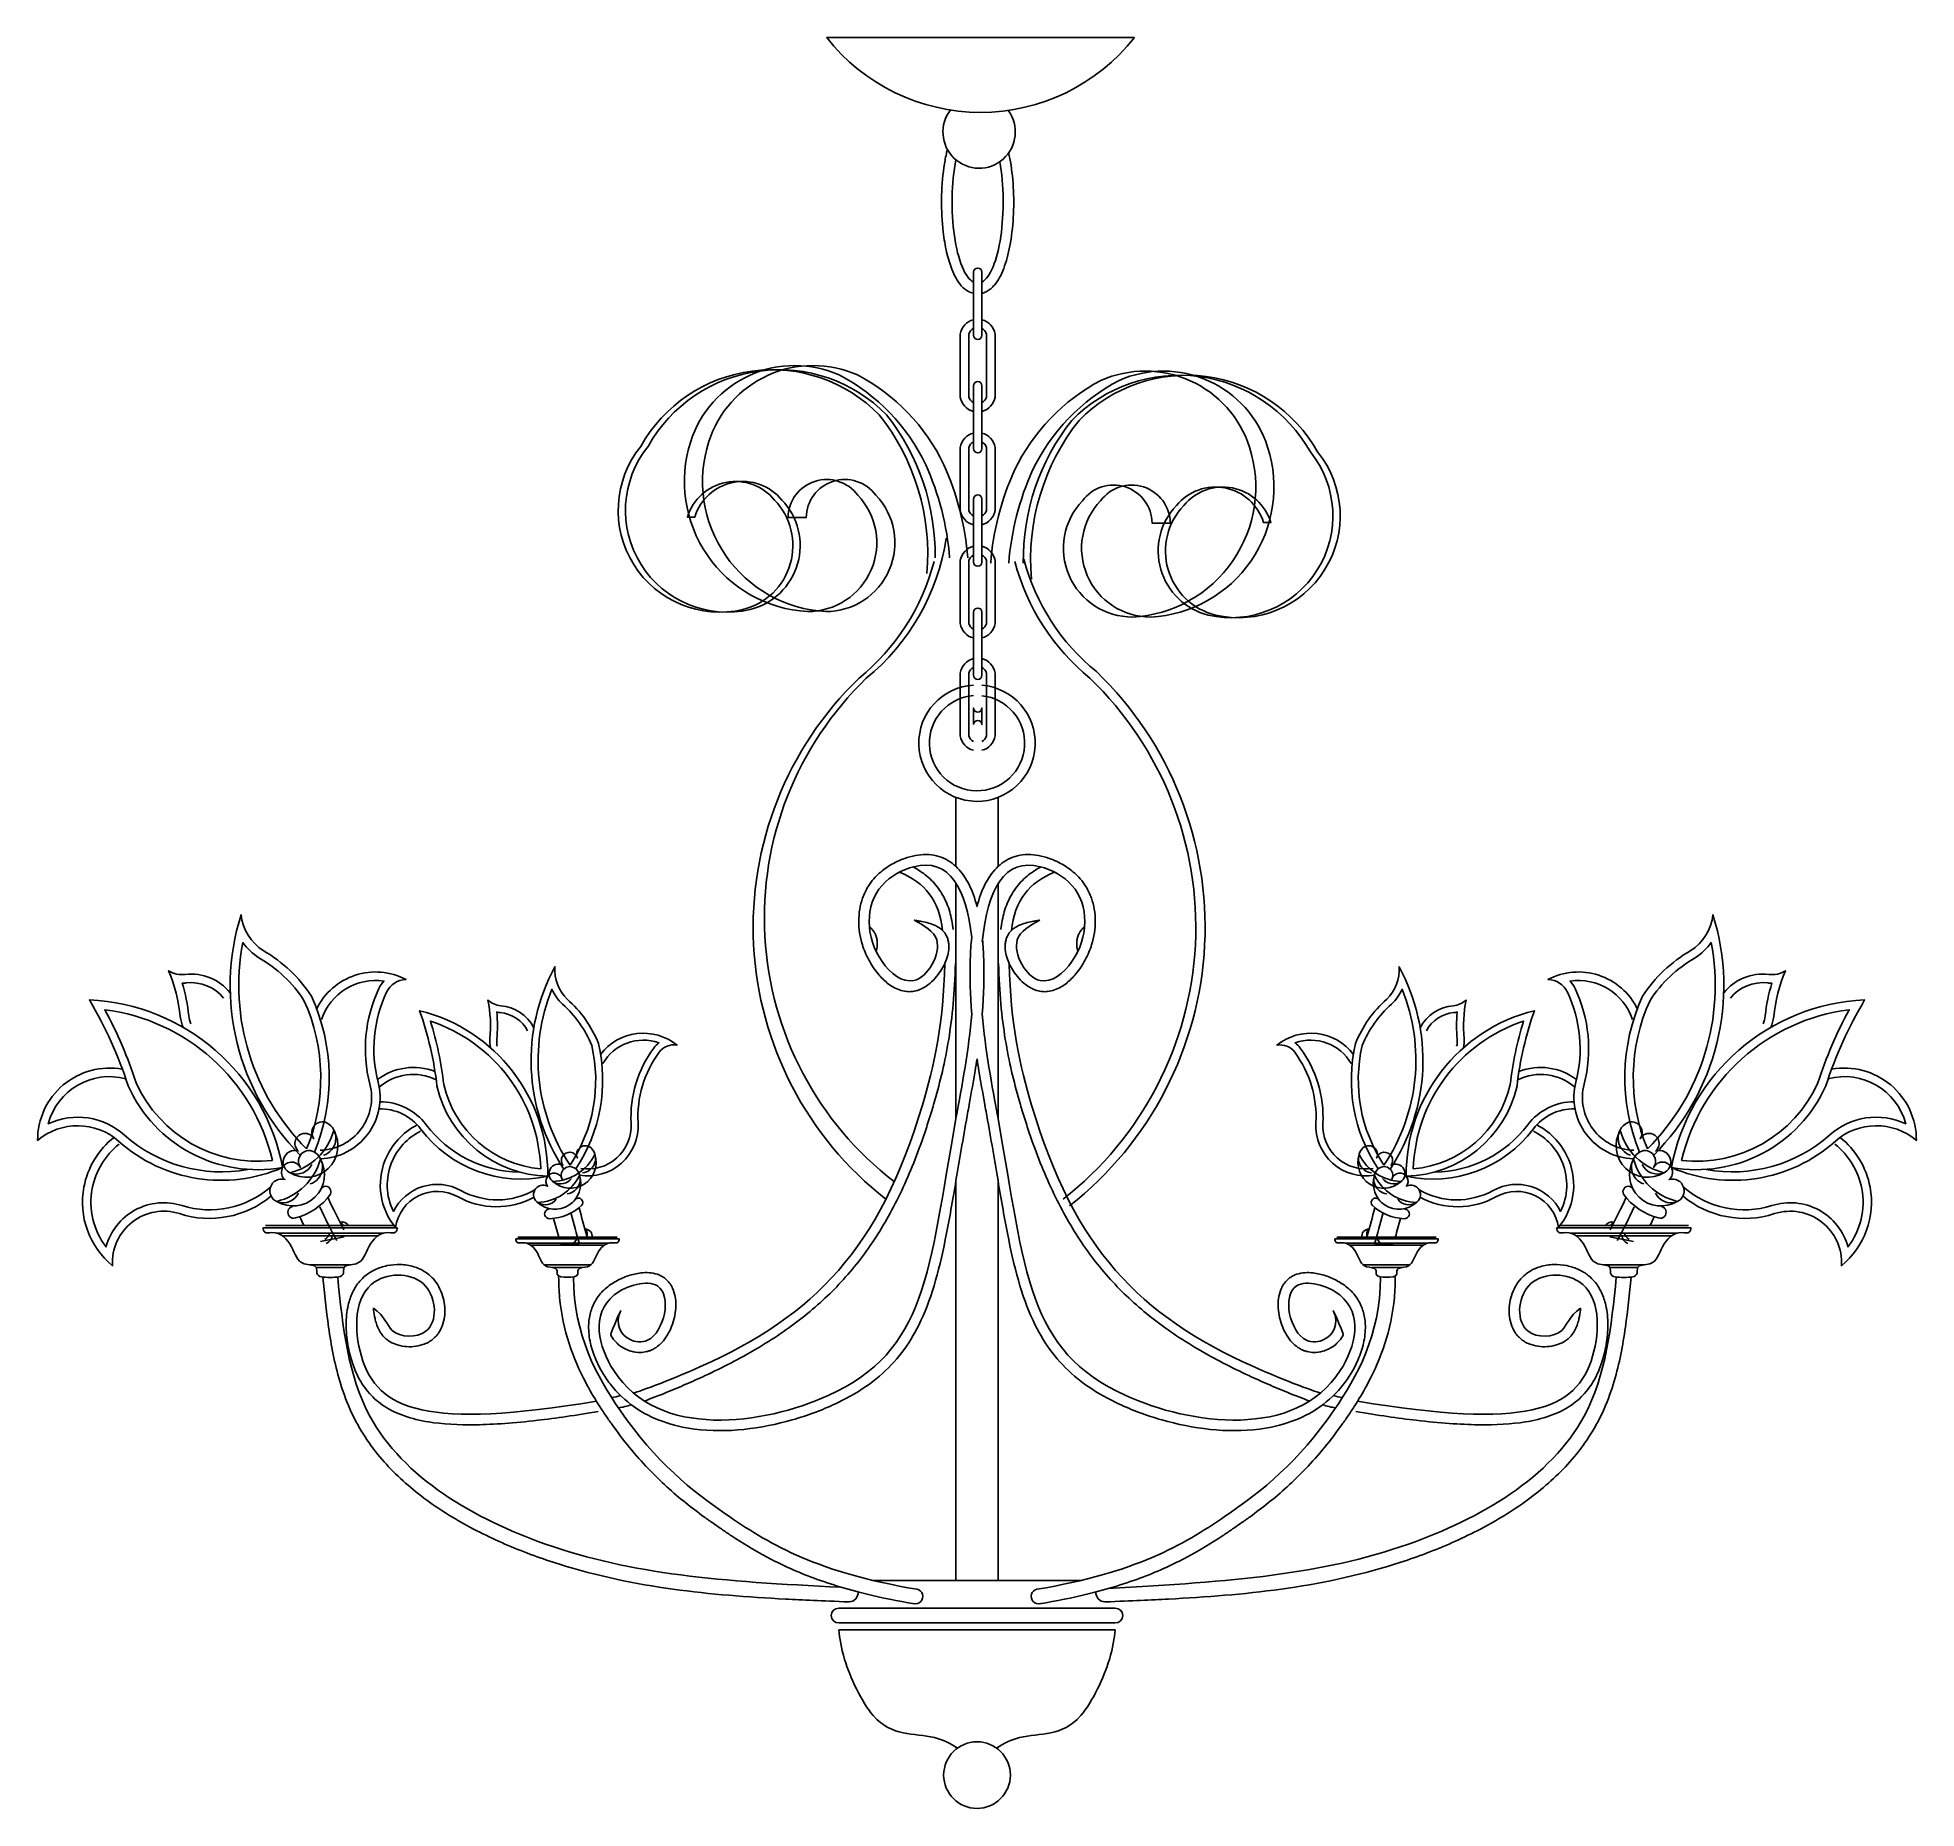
# Model space of a CAD drawing. Extents: x -59671 to -58757, y -37095 to -36234.
import ezdxf

# ---------------------------------------------------------------- set-up
doc = ezdxf.new("R2010")
doc.units = 0
doc.header["$MEASUREMENT"] = 0
for name, color, linetype in [('3', 3, 'CONTINUOUS'), ('4', 4, 'CONTINUOUS'), ('7', 7, 'CONTINUOUS')]:
    doc.layers.add(name, color=color, linetype=linetype)

msp = doc.modelspace()

# ---------------------------------------------------------------- linework, layer by layer
at = {"layer": '3'}
for p, q in [((-59554.92, -36814.99), (-59502.58, -36814.99)), ((-59533.51, -36819.11), (-59521.95, -36816.79)), ((-59437.49, -36817.07), (-59389.1, -36817.07)), ((-59433.44, -36819.85), (-59393.15, -36819.85)), ((-59416.67, -36820.46), (-59407.59, -36820.46)), ((-58990.74, -36817.07), (-59039.12, -36817.07)), ((-58994.78, -36819.85), (-59035.08, -36819.85)), ((-59011.56, -36820.46), (-59020.64, -36820.46)), ((-58873.31, -36814.99), (-58925.64, -36814.99)), ((-58894.71, -36819.11), (-58906.27, -36816.79)), ((-59535.57, -36831.71), (-59521.92, -36831.71)), ((-59420.91, -36831.81), (-59406.23, -36831.81)), ((-59007.32, -36831.81), (-59021.99, -36831.81)), ((-58892.65, -36831.71), (-58906.3, -36831.71))]:
    msp.add_line(p, q, dxfattribs=at)
for points in [[(-59211.72, -36378.3), (-59211.72, -36347.69, 1), (-59215.83, -36347.69), (-59215.83, -36378.3, 1)], [(-59215.83, -36433.47, 1), (-59211.72, -36433.47), (-59211.72, -36402.85, 1), (-59215.83, -36402.85)], [(-59215.83, -36458.01), (-59215.83, -36488.63, 1), (-59211.72, -36488.63), (-59211.72, -36458.01, 1)], [(-59211.72, -36543.68), (-59211.72, -36513.06, 1), (-59215.83, -36513.06), (-59215.83, -36543.68, 1)], [(-59215.83, -36567.71), (-59215.83, -36559.57, 1), (-59211.72, -36559.57), (-59211.72, -36567.71, 1)], [(-59540.2, -36774.02, 0.20718), (-59541.47, -36701.84, 0.118509), (-59563.41, -36681.13, -0.096474), (-59571.22, -36673.67, 0.248779)], [(-58888.03, -36774.02, -0.20718), (-58886.75, -36701.84, -0.118509), (-58864.81, -36681.13, 0.096474), (-58857.01, -36673.67, -0.248779)], [(-59412.07, -36781.9, 0.20718), (-59401.51, -36723.79, 0.118509), (-59415.78, -36703.66, -0.096474), (-59420.85, -36696.41, 0.248779)], [(-59016.15, -36781.9, -0.20718), (-59026.72, -36723.79, -0.118509), (-59012.44, -36703.66, 0.096474), (-59007.38, -36696.41, -0.248779)], [(-59556.84, -36779.66, 0.313571), (-59638.38, -36706.4, -0.04771), (-59623.16, -36741.88, 0.324693)], [(-58871.39, -36779.66, -0.313571), (-58789.85, -36706.4, 0.04771), (-58805.06, -36741.88, -0.324693)], [(-59426.33, -36783.76, 0.313571), (-59479.98, -36711.89, -0.04771), (-59473.47, -36742.8, 0.324693)], [(-59001.9, -36783.76, -0.313571), (-58948.24, -36711.89, 0.04771), (-58954.75, -36742.8, -0.324693)]]:
    msp.add_lwpolyline(points, format="xyb", close=True, dxfattribs=at)
for points in [[(-59215.83, -36370.74, 0.302545), (-59222.25, -36377.73), (-59222.25, -36408.34, 0.302545), (-59215.83, -36415.34)], [(-59211.72, -36370.75, -0.30144), (-59205.33, -36377.73), (-59205.33, -36408.34, -0.30144), (-59211.72, -36415.33)], [(-59215.83, -36375.07, 0.199814), (-59218.15, -36377.73), (-59218.15, -36408.34, 0.199814), (-59215.83, -36411.01)], [(-59211.72, -36410.99, 0.197687), (-59209.43, -36408.34), (-59209.43, -36377.73, 0.197687), (-59211.72, -36375.08)], [(-59215.83, -36425.9, 0.302545), (-59222.25, -36432.89), (-59222.25, -36463.51, 0.302545), (-59215.83, -36470.5)], [(-59211.72, -36470.49, 0.30144), (-59205.33, -36463.51), (-59205.33, -36432.89, 0.30144), (-59211.72, -36425.91)], [(-59215.83, -36430.23, 0.199814), (-59218.15, -36432.89), (-59218.15, -36463.51, 0.199814), (-59215.83, -36466.17)], [(-59211.72, -36466.15, 0.197687), (-59209.43, -36463.51), (-59209.43, -36432.89, 0.197687), (-59211.72, -36430.25)], [(-59215.83, -36480.95, 0.302545), (-59222.25, -36487.94), (-59222.25, -36518.55, 0.302545), (-59215.83, -36525.55)], [(-59211.72, -36525.54, 0.30144), (-59205.33, -36518.55), (-59205.33, -36487.94, 0.30144), (-59211.72, -36480.96)], [(-59215.83, -36485.28, 0.199814), (-59218.15, -36487.94), (-59218.15, -36518.55, 0.199814), (-59215.83, -36521.22)], [(-59211.72, -36521.2, 0.197687), (-59209.43, -36518.55), (-59209.43, -36487.94, 0.197687), (-59211.72, -36485.29)], [(-59215.83, -36535.61, 0.30144), (-59222.22, -36542.59), (-59222.22, -36573.21, 0.30144), (-59215.83, -36580.19)], [(-59211.72, -36535.61, -0.30144), (-59205.33, -36542.59), (-59205.33, -36573.21, -0.30144), (-59211.72, -36580.19)], [(-59215.83, -36575.85, -0.197687), (-59218.12, -36573.21), (-59218.12, -36542.59, -0.197687), (-59215.83, -36539.95)], [(-59211.72, -36575.85, 0.197687), (-59209.43, -36573.21), (-59209.43, -36542.59, 0.197687), (-59211.72, -36539.95)], [(-59533.54, -36774.74, 0.480881), (-59509.44, -36742.57, -0.175566), (-59505.04, -36696.08, -0.073542), (-59502.62, -36692.44, 0.362822), (-59532.93, -36711.06, 0.362822)], [(-58894.68, -36774.74, -0.480881), (-58918.79, -36742.57, 0.175566), (-58923.18, -36696.08, 0.073542), (-58925.61, -36692.44, -0.362822), (-58895.29, -36711.06, -0.362822)], [(-59580.55, -36700.77, 0.259904), (-59598.73, -36693.33, -0.030394), (-59600.73, -36693.45, -0.048929), (-59597.53, -36709.27, 0.085404), (-59596.44, -36713.18, 0.085404)], [(-58847.68, -36700.77, -0.259904), (-58829.5, -36693.33, 0.030394), (-58827.49, -36693.45, 0.048929), (-58830.7, -36709.27, -0.085404), (-58831.79, -36713.18, -0.085404)], [(-59432.68, -36716.66, 0.259904), (-59446.07, -36707.77, -0.030394), (-59447.7, -36707.55, -0.048929), (-59447.67, -36720.76, 0.085404), (-59447.43, -36724.07, 0.085404)], [(-58995.54, -36716.66, -0.259904), (-58982.15, -36707.77, 0.030394), (-58980.52, -36707.55, 0.048929), (-58980.55, -36720.76, -0.085404), (-58980.8, -36724.07, -0.085404)], [(-59406.85, -36783.56, 0.480881), (-59382.35, -36761.62, -0.175566), (-59371.36, -36725.02, -0.073542), (-59368.82, -36722.49, 0.362822), (-59396.14, -36732.56, 0.362822)], [(-59021.38, -36783.56, -0.480881), (-59045.88, -36761.62, 0.175566), (-59056.87, -36725.02, 0.073542), (-59059.4, -36722.49, -0.362822), (-59032.09, -36732.56, -0.362822)], [(-59477.17, -36740.42, 0.301853), (-59504.89, -36744.07, 0.301853)], [(-58951.05, -36740.42, -0.301853), (-58923.33, -36744.07, -0.301853)], [(-59628.17, -36739.92, 0.413209), (-59665.87, -36761.79, -0.298044), (-59628.76, -36767.32, 0.231712), (-59568.85, -36784.02, 0.292397)], [(-58800.06, -36739.92, -0.413209), (-58762.35, -36761.79, 0.298044), (-58799.46, -36767.32, -0.231712), (-58859.38, -36784.02, -0.292397)], [(-59504.55, -36751.15, -0.236469), (-59482.05, -36762.31, 0.231712), (-59436.66, -36785.33)], [(-58923.67, -36751.15, 0.236469), (-58946.17, -36762.31, -0.231712), (-58991.56, -36785.33)], [(-59531.96, -36777.15, 0.604086), (-59529.35, -36761.97, 0.865947), (-59536.69, -36769.13, 1.198421), (-59544.27, -36775.03, 0.974561), (-59547.81, -36785.81, 0.386618), (-59537.7, -36781.59, 1.376517)], [(-59526.99, -36765.03, -0.773306), (-59548.23, -36785.64, -2.564208)], [(-59526.99, -36765.03, -0.274313), (-59548.23, -36785.64, -2.564208)], [(-59484.83, -36765.43, 0.179475), (-59498.83, -36780.69, 0.213964), (-59498.01, -36804.5, -0.427106), (-59465.13, -36794.32, 0.259837), (-59429.19, -36794.03)], [(-58943.39, -36765.43, -0.179475), (-58929.39, -36780.69, -0.213964), (-58930.22, -36804.5, 0.427106), (-58963.1, -36794.32, -0.259837), (-58999.03, -36794.03)], [(-58901.24, -36765.03, 0.773306), (-58880, -36785.64, 2.564208)], [(-58896.27, -36777.15, -0.604086), (-58898.87, -36761.97, -0.865947), (-58891.54, -36769.13, -1.198421), (-58883.95, -36775.03, -0.974561), (-58880.41, -36785.81, -0.386618), (-58890.53, -36781.59, -1.376517)], [(-58901.24, -36765.03, 0.274313), (-58880, -36785.64, 2.564208)], [(-59631.35, -36771.72, 0.179475), (-59644.47, -36793.38, 0.213964), (-59637.77, -36821.7, -0.427106), (-59600.8, -36801.62, 0.259837), (-59557.81, -36792.66)], [(-59538.47, -36791.12, 0.604086), (-59535.87, -36775.93, 0.865947), (-59543.2, -36783.09, 1.198421), (-59550.78, -36788.99, 0.974561), (-59554.33, -36799.77, 0.386618), (-59544.21, -36795.56, 1.376517)], [(-59405.97, -36785.74, 0.604086), (-59401.44, -36773.98, 0.865947), (-59408.47, -36778.55, 1.198421), (-59415.5, -36782.06, 0.974561), (-59420.08, -36790.14, 0.386618), (-59411.28, -36788.38, 1.376517)], [(-59022.26, -36785.74, -0.604086), (-59026.79, -36773.98, -0.865947), (-59019.75, -36778.55, -1.198421), (-59012.72, -36782.06, -0.974561), (-59008.15, -36790.14, -0.386618), (-59016.94, -36788.38, -1.376517)], [(-58889.75, -36791.12, -0.604086), (-58892.36, -36775.93, -0.865947), (-58885.03, -36783.09, -1.198421), (-58877.44, -36788.99, -0.974561), (-58873.9, -36799.77, -0.386618), (-58884.01, -36795.56, -1.376517)], [(-58796.87, -36771.72, -0.179475), (-58783.76, -36793.38, -0.213964), (-58790.46, -36821.7, 0.427106), (-58827.42, -36801.62, -0.259837), (-58870.42, -36792.66)], [(-59533.5, -36779, -0.274313), (-59554.74, -36799.6, -2.564208)], [(-59413.43, -36795.9, 0.604086), (-59408.91, -36784.14, 0.865947), (-59415.94, -36788.7, 1.198421), (-59422.97, -36792.22, 0.974561), (-59427.54, -36800.3, 0.386618), (-59418.75, -36798.54, 1.376517)], [(-59400.03, -36776.82, -0.773306), (-59420.38, -36789.94, -2.564208)], [(-59400.03, -36776.82, -0.274313), (-59420.38, -36789.94, -2.564208)], [(-59028.19, -36776.82, 0.773306), (-59007.84, -36789.94, 2.564208)], [(-59028.19, -36776.82, 0.274313), (-59007.84, -36789.94, 2.564208)], [(-59014.79, -36795.9, -0.604086), (-59019.32, -36784.14, -0.865947), (-59012.29, -36788.7, -1.198421), (-59005.25, -36792.22, -0.974561), (-59000.68, -36800.3, -0.386618), (-59009.47, -36798.54, -1.376517)], [(-58894.72, -36779, 0.274313), (-58873.49, -36799.6, 2.564208)], [(-59407.5, -36786.97, -0.274313), (-59427.85, -36800.1, -2.564208)], [(-59020.72, -36786.97, 0.274313), (-59000.38, -36800.1, 2.564208)], [(-59533.84, -36802.24, 0.015598), (-59525.55, -36818.64, -0.228496)], [(-58894.39, -36802.24, -0.015598), (-58902.68, -36818.64, 0.228496)], [(-59543.53, -36807.04, 0.003973), (-59541.45, -36811.38, 0.003973)], [(-59519.61, -36811.38, 0.297422), (-59524.02, -36809.66)], [(-59522.42, -36811.38, 0.1544), (-59524.02, -36809.66)], [(-59411.5, -36805.57, 0.015598), (-59407.48, -36820.05, -0.228496)], [(-59016.72, -36805.57, -0.015598), (-59020.74, -36820.05, 0.228496)], [(-58908.61, -36811.38, -0.297422), (-58904.21, -36809.66)], [(-58905.8, -36811.38, -0.1544), (-58904.21, -36809.66)], [(-58884.7, -36807.04, -0.003973), (-58886.78, -36811.38, -0.003973)], [(-59404.13, -36817.07, 0.358288), (-59404.82, -36813.1)], [(-59401.27, -36817.07, 0.4537), (-59404.82, -36813.1)], [(-59026.96, -36817.07, -0.4537), (-59023.41, -36813.1)], [(-59024.09, -36817.07, -0.358288), (-59023.41, -36813.1)]]:
    msp.add_lwpolyline(points, format="xyb", dxfattribs=at)
for centre, radius, start, end in [((-59532.9, -36814.48), 3.88, 292.85399, 357.60872), ((-59532.45, -36815.79), 4.69, 292.85399, 357.60872), ((-59412.56, -36816.66), 3.84, 281.53682, 346.29155), ((-59015.66, -36816.66), 3.84, 193.70845, 258.46318), ((-58895.77, -36815.79), 4.69, 182.39128, 247.14601), ((-58895.32, -36814.48), 3.88, 182.39128, 247.14601)]:
    msp.add_arc(centre, radius, start, end, dxfattribs=at)
for start_param, end_param in [(1.018985, 2.979), (3.310898, 5.235384)]:
    msp.add_ellipse((-59213.82, -36313.6), major_axis=(0, 39.39), ratio=0.31538, start_param=start_param, end_param=end_param, dxfattribs=at)
for points, knots in [([(-59228.53, -36287.91), (-59228.7, -36288.59), (-59228.86, -36289.29), (-59229.49, -36292.13), (-59229.89, -36294.38), (-59230.92, -36301.64), (-59231.31, -36306.94), (-59231.42, -36317.62), (-59231.14, -36322.99), (-59230.13, -36331.49), (-59229.58, -36334.8), (-59228.18, -36340.91), (-59227.34, -36343.71), (-59225.74, -36347.79), (-59225.06, -36349.25), (-59223.55, -36351.91), (-59222.72, -36353.12), (-59221.13, -36354.89), (-59220.46, -36355.52), (-59218.95, -36356.64), (-59218.11, -36357.12), (-59216.75, -36357.65), (-59216.29, -36357.79), (-59215.83, -36357.9)], [4.042545, 4.042545, 4.042545, 4.042545, 4.104115, 4.104115, 4.289261, 4.289261, 4.680171, 4.680171, 5.071082, 5.071082, 5.339201, 5.339201, 5.60732, 5.60732, 5.776441, 5.776441, 5.945562, 5.945562, 6.053442, 6.053442, 6.161322, 6.161322, 6.212129, 6.212129, 6.212129, 6.212129]), ([(-59211.72, -36357.88), (-59211.59, -36357.85), (-59211.47, -36357.82), (-59210.55, -36357.56), (-59209.8, -36357.24), (-59208.43, -36356.46), (-59207.81, -36356.01), (-59206.65, -36355.03), (-59206.13, -36354.49), (-59204.69, -36352.81), (-59203.87, -36351.58), (-59202.38, -36348.86), (-59201.72, -36347.38), (-59200.49, -36344.18), (-59199.94, -36342.46), (-59198.95, -36338.8), (-59198.51, -36336.87), (-59197.31, -36330.53), (-59196.75, -36325.82), (-59196.19, -36316.1), (-59196.19, -36311.09), (-59196.75, -36301.37), (-59197.31, -36296.66), (-59198.31, -36291.41), (-59198.5, -36290.5), (-59198.7, -36289.61)], [6.35722, 6.35722, 6.35722, 6.35722, 6.371268, 6.371268, 6.459352, 6.459352, 6.547435, 6.547435, 6.635518, 6.635518, 6.804886, 6.804886, 6.974255, 6.974255, 7.143623, 7.143623, 7.312991, 7.312991, 7.673825, 7.673825, 8.034658, 8.034658, 8.395492, 8.395492, 8.473597, 8.473597, 8.473597, 8.473597])]:
    msp.add_open_spline(points, degree=3, knots=knots, dxfattribs=at)
at = {"layer": '4'}
msp.add_lwpolyline([(-59137.58, -36233.52), (-59287.21, -36233.52, 0.486202)], format="xyb", close=True, dxfattribs=at)
msp.add_arc((-59213.09, -36279.47), 17.6, 141.60795, 36.6715, dxfattribs=at)
at = {"layer": '7'}
for p, q in [((-59224.37, -36636.65), (-59224.37, -36603.09)), ((-59203.85, -36636.65), (-59203.85, -36603.09)), ((-59224.37, -36759.27), (-59224.37, -36644.67)), ((-59203.85, -36759.27), (-59203.85, -36644.67)), ((-59224.37, -36984), (-59224.37, -36789.73)), ((-59203.85, -36984), (-59203.85, -36789.73)), ((-59560.17, -36811.38), (-59497.33, -36811.38)), ((-58868.06, -36811.38), (-58930.89, -36811.38)), ((-59561.46, -36812.41), (-59496.04, -36812.41)), ((-59552.04, -36816.27), (-59505.46, -36816.27)), ((-59438.48, -36817.87), (-59388.11, -36817.87)), ((-59431.23, -36820.85), (-59395.36, -36820.85)), ((-58989.75, -36817.87), (-59040.11, -36817.87)), ((-58997, -36820.85), (-59032.86, -36820.85)), ((-58866.77, -36812.41), (-58932.18, -36812.41)), ((-58876.19, -36816.27), (-58922.77, -36816.27)), ((-59538.86, -36830.43), (-59518.64, -36830.43)), ((-59424.19, -36830.52), (-59402.03, -36830.52)), ((-59004.03, -36830.52), (-59026.19, -36830.52)), ((-58889.37, -36830.43), (-58909.59, -36830.43)), ((-59264.45, -36984), (-59163.78, -36984)), ((-59281.37, -36997.42), (-59146.85, -36997.42)), ((-59281.37, -37004.61), (-59146.85, -37004.61)), ((-59281.37, -37007.97), (-59146.85, -37007.97))]:
    msp.add_line(p, q, dxfattribs=at)
for points in [[(-59238.45, -36494.19, 0.190571), (-59261.64, -36417.01, 0.499731), (-59377.7, -36432.4, 0.712615), (-59327.96, -36511.71, 0.575498), (-59312.56, -36458.44, 0.598566), (-59354.97, -36466.73), (-59351.41, -36466.73, -0.598566), (-59309.01, -36458.44, -0.575498), (-59324.4, -36511.71, -0.712615), (-59374.14, -36432.4, -0.499731), (-59258.09, -36417.01, -0.172516), (-59234.51, -36486.55)], [(-59218.65, -36486.55, 0.088128), (-59230.25, -36441.26, 0.161851), (-59272.3, -36397.6, 0.445734), (-59344.56, -36430.03, 0.491981), (-59287.69, -36512.67, 0.661883), (-59263.32, -36456.07, 0.716734), (-59297.2, -36466.96), (-59306.03, -36466.96, -0.716734), (-59272.14, -36456.07, -0.661883), (-59296.52, -36512.67, -0.491981), (-59353.38, -36430.03, -0.445734), (-59281.12, -36397.6, -0.161851), (-59239.07, -36441.26, -0.088128), (-59227.47, -36486.55)], [(-59207.46, -36489.24, -0.088128), (-59195.86, -36443.95, -0.161851), (-59153.81, -36400.29, -0.445734), (-59081.55, -36432.72, -0.491981), (-59138.42, -36515.36, -0.661883), (-59162.79, -36458.77, -0.716734), (-59128.91, -36469.65), (-59120.08, -36469.65, 0.716734), (-59153.97, -36458.77, 0.661883), (-59129.59, -36515.36, 0.491981), (-59072.73, -36432.72, 0.445734), (-59144.99, -36400.29, 0.161851), (-59187.04, -36443.95, 0.088128), (-59198.64, -36489.24)], [(-59187.66, -36496.88, -0.190571), (-59164.47, -36419.7, -0.499731), (-59048.41, -36435.09, -0.712615), (-59098.15, -36514.4, -0.575498), (-59113.55, -36461.13, -0.598566), (-59071.14, -36469.42), (-59074.69, -36469.42, 0.598566), (-59117.1, -36461.13, 0.575498), (-59101.7, -36514.4, 0.712615), (-59051.97, -36435.09, 0.499731), (-59168.02, -36419.7, 0.172516), (-59191.6, -36489.24)], [(-59229.06, -36477.06, -0.185103), (-59267.95, -36545.17, 0.458516), (-59254.37, -36789.99, 0.151539)], [(-59258.46, -36798.5, -0.456193), (-59271.5, -36545.17, 0.157907), (-59234.98, -36488.39)], [(-59172.22, -36798.5, 0.456193), (-59159.17, -36545.17, -0.157907), (-59195.7, -36488.39)], [(-59169.06, -36801.74, 0.455307), (-59156, -36541.91, -0.158865), (-59191.33, -36487.23)], [(-59536.37, -36775.59, 0.208042), (-59537.83, -36699.84, 0.119273), (-59561.26, -36677.6, -0.223283), (-59572.09, -36660.18, 0.278913), (-59543.26, -36777.08, 3.357293)], [(-58891.85, -36775.59, -0.208042), (-58890.39, -36699.84, -0.119273), (-58866.97, -36677.6, 0.223283), (-58856.13, -36660.18, -0.278913), (-58884.97, -36777.08, -3.357293)], [(-59577.31, -36698.18, 0.259904), (-59599.22, -36689.22, -0.171944), (-59607.31, -36687.41, -0.073565), (-59601.64, -36709.7, 0.085404), (-59600.18, -36714.95, 0.581021)], [(-59533.41, -36778.88, 0.480881), (-59505.43, -36741.54, -0.175566), (-59501.3, -36697.85, -0.282853), (-59491.82, -36691.66, 0.42307), (-59535.3, -36705.93, 32.030374)], [(-59409.26, -36783.78, 0.208042), (-59398.27, -36722.78, 0.119273), (-59413.49, -36701.17, -0.223283), (-59419.38, -36685.46, 0.278913), (-59415.02, -36783.87, 3.357293)], [(-59018.97, -36783.78, -0.208042), (-59029.96, -36722.78, -0.119273), (-59014.74, -36701.17, 0.223283), (-59008.84, -36685.46, -0.278913), (-59013.2, -36783.87, -3.357293)], [(-58894.81, -36778.88, -0.480881), (-58922.8, -36741.54, 0.175566), (-58926.92, -36697.85, 0.282853), (-58936.41, -36691.66, -0.42307), (-58892.93, -36705.93, -32.030374)], [(-58850.91, -36698.18, -0.259904), (-58829, -36689.22, 0.171944), (-58820.92, -36687.41, 0.073565), (-58826.58, -36709.7, -0.085404), (-58828.05, -36714.95, -0.581021)], [(-59551.87, -36783.12, 0.348365), (-59645.88, -36701.62, -0.057849), (-59627.03, -36743.37, 0.343992), (-59551.87, -36783.12, -5.48246)], [(-59429.67, -36715.11, 0.259904), (-59445.81, -36704.4, -0.171944), (-59452.01, -36701.64, -0.073565), (-59451.04, -36720.43, 0.085404), (-59450.71, -36724.89, 0.581021)], [(-58998.55, -36715.11, -0.259904), (-58982.41, -36704.4, 0.171944), (-58976.22, -36701.64, 0.073565), (-58977.18, -36720.43, -0.085404), (-58977.52, -36724.89, -0.581021)], [(-58876.35, -36783.12, -0.348365), (-58782.34, -36701.62, 0.057849), (-58801.19, -36743.37, -0.343992), (-58876.35, -36783.12, 5.48246)], [(-59422.9, -36787.34, 0.348365), (-59485.24, -36706.85, -0.057849), (-59476.82, -36743.37, 0.343992), (-59422.9, -36787.34, -5.48246)], [(-59005.32, -36787.34, -0.348365), (-58942.99, -36706.85, 0.057849), (-58951.41, -36743.37, -0.343992), (-59005.32, -36787.34, 5.48246)], [(-59407.41, -36786.89, 0.480881), (-59378.97, -36761.43, -0.175566), (-59368.64, -36727.04, -0.282853), (-59360.03, -36723.6, 0.42307), (-59397.21, -36728.07, 32.030374)], [(-59020.82, -36786.89, -0.480881), (-59049.26, -36761.43, 0.175566), (-59059.59, -36727.04, 0.282853), (-59068.19, -36723.6, -0.42307), (-59031.02, -36728.07, -32.030374)], [(-59629.79, -36735.32, 0.469549), (-59671.06, -36769.96, -0.37408), (-59631.52, -36770.41, 0.292397), (-59551.87, -36783.12, -107.036714)], [(-59477.74, -36736.47, 0.2637), (-59505.72, -36740.37, 0.2637)], [(-58950.49, -36736.47, -0.2637), (-58922.51, -36740.37, -0.2637)], [(-58798.44, -36735.32, -0.469549), (-58757.17, -36769.96, 0.37408), (-58796.71, -36770.41, -0.292397), (-58876.35, -36783.12, 107.036714)], [(-59504.99, -36754.55, -0.241319), (-59484.76, -36764.35, 0.292397), (-59422.9, -36787.34)], [(-58923.23, -36754.55, 0.241319), (-58943.47, -36764.35, -0.292397), (-59005.32, -36787.34)], [(-59486.38, -36762.41, 0.179475), (-59501.97, -36779.42, 0.275881), (-59496.94, -36812.35, -0.527249), (-59466.77, -36797.28, 0.257707), (-59429.55, -36797.55)], [(-58941.85, -36762.41, -0.179475), (-58926.26, -36779.42, -0.275881), (-58931.28, -36812.35, 0.527249), (-58961.45, -36797.28, -0.257707), (-58998.68, -36797.55)], [(-59633.92, -36768.48, 0.179475), (-59648.53, -36792.6, 0.275881), (-59634.61, -36830.86, -0.527249), (-59602.06, -36805.56, 0.257707), (-59557.39, -36796.96)], [(-58794.3, -36768.48, -0.179475), (-58779.7, -36792.6, -0.275881), (-58793.62, -36830.86, 0.527249), (-58826.16, -36805.56, -0.257707), (-58870.84, -36796.96)], [(-59533.5, -36779, -0.773306), (-59554.74, -36799.6, -2.564208)], [(-58894.72, -36779, 0.773306), (-58873.49, -36799.6, 2.564208)], [(-59547.13, -36802.13, 1.037415), (-59545.65, -36807.63, 0.178064), (-59528.62, -36796.09, 1.180582), (-59533.53, -36794.49, 0.4401)], [(-59407.5, -36786.97, -0.773306), (-59427.85, -36800.1, -2.564208)], [(-59020.72, -36786.97, 0.773306), (-59000.38, -36800.1, 2.564208)], [(-58881.09, -36802.13, -1.037415), (-58882.57, -36807.63, -0.178064), (-58899.61, -36796.09, -1.180582), (-58894.7, -36794.49, -0.4401)], [(-59529.79, -36797.93, 0.014803), (-59522.06, -36813.37, -0.215739)], [(-59422.15, -36803.35, 1.037415), (-59421.85, -36808, 0.178064), (-59406.33, -36801.47, 1.180582), (-59410.01, -36799.4, 0.4401)], [(-59006.07, -36803.35, -1.037415), (-59006.38, -36808, -0.178064), (-59021.9, -36801.47, -1.180582), (-59018.22, -36799.4, -0.4401)], [(-58898.44, -36797.93, -0.014803), (-58906.16, -36813.37, 0.215739)], [(-59420.04, -36807.86, 0.009626), (-59417.59, -36817.07, 0.009626)], [(-59407.56, -36802.76, 0.014803), (-59403.84, -36816.39, -0.215739)], [(-59020.66, -36802.76, -0.014803), (-59024.38, -36816.39, 0.215739)], [(-59008.18, -36807.86, -0.009626), (-59010.63, -36817.07, -0.009626)]]:
    msp.add_lwpolyline(points, format="xyb", dxfattribs=at)
msp.add_circle((-59214.11, -37078.62), 16.22, dxfattribs=at)
for centre, radius, start, end in [((-59214.11, -36576.7), 28.31, 93.47099, 85.15654), ((-59214.11, -36576.7), 23.18, 94.24051, 84.08105), ((-59395.83, -36870.16), 25.19, 279.07093, 289.08463), ((-59032.4, -36870.16), 25.19, 250.91537, 260.92907), ((-59393.28, -36865.82), 34.52, 277.88479, 288.61616), ((-59034.94, -36865.82), 34.52, 251.38384, 262.11521), ((-59276.52, -36989.83), 4.58, 272.25699, 3.64854), ((-59244.04, -36991.76), 3.59, 254.97032, 77.97276), ((-59184.18, -36991.76), 3.59, 102.02724, 285.02968), ((-59151.7, -36989.83), 4.58, 176.35146, 267.74301), ((-59281.37, -37001.02), 3.6, 90, 270), ((-59146.85, -37001.02), 3.6, 270, 90)]:
    msp.add_arc(centre, radius, start, end, dxfattribs=at)
for points, knots in [([(-59244.63, -36662.84), (-59244.23, -36662.91), (-59243.83, -36662.97), (-59242.6, -36663.17), (-59241.77, -36663.31), (-59239.85, -36663.67), (-59238.75, -36663.91), (-59236.57, -36664.53), (-59235.47, -36664.9), (-59233.65, -36665.77), (-59232.93, -36666.18), (-59231.52, -36667.19), (-59230.84, -36667.8), (-59229.95, -36668.85), (-59229.7, -36669.19), (-59229.28, -36669.85), (-59229.1, -36670.16), (-59228.79, -36670.79), (-59228.65, -36671.1), (-59228.29, -36672.05), (-59228.12, -36672.69), (-59227.89, -36673.96), (-59227.82, -36674.58), (-59227.76, -36676.5), (-59227.9, -36677.76), (-59228.4, -36680.22), (-59228.78, -36681.42), (-59229.7, -36683.77), (-59230.26, -36684.92), (-59231.52, -36687.15), (-59232.23, -36688.24), (-59233.96, -36690.52), (-59235.01, -36691.71), (-59237.32, -36693.86), (-59238.58, -36694.82), (-59240.59, -36695.97), (-59241.23, -36696.29), (-59242.38, -36696.76), (-59242.88, -36696.93), (-59244.22, -36697.31), (-59245.07, -36697.47), (-59246.75, -36697.61), (-59247.58, -36697.6), (-59249.61, -36697.4), (-59250.77, -36697.12), (-59252.97, -36696.35), (-59254.01, -36695.85), (-59255.96, -36694.72), (-59256.88, -36694.07), (-59259.41, -36692.04), (-59260.9, -36690.51), (-59263.13, -36687.81), (-59263.96, -36686.69), (-59265.47, -36684.42), (-59266.17, -36683.25), (-59268.07, -36679.69), (-59269.1, -36677.23), (-59271.04, -36670.94), (-59271.63, -36667.06), (-59271.62, -36659.39), (-59271.01, -36655.6), (-59269.06, -36650.09), (-59268.18, -36648.23), (-59266.28, -36645.13), (-59265.35, -36643.85), (-59263.48, -36641.7), (-59262.59, -36640.81), (-59260.73, -36639.16), (-59259.76, -36638.39), (-59256.66, -36636.19), (-59254.44, -36634.95), (-59250.36, -36633.12), (-59248.52, -36632.45), (-59244.89, -36631.46), (-59243.12, -36631.13), (-59239.63, -36630.81), (-59237.93, -36630.84), (-59234.62, -36631.25), (-59233.02, -36631.64), (-59229.98, -36632.77), (-59228.55, -36633.51), (-59225.89, -36635.28), (-59224.67, -36636.31), (-59222.43, -36638.6), (-59221.41, -36639.86), (-59219.56, -36642.55), (-59218.72, -36643.99), (-59216.39, -36648.67), (-59215.14, -36652.18), (-59214.13, -36656.05), (-59214.11, -36656.12), (-59214.09, -36656.19)], [0, 0, 0, 0, 0.982882, 0.982882, 2.948645, 2.948645, 5.476929, 5.476929, 8.005212, 8.005212, 9.680069, 9.680069, 11.354925, 11.354925, 12.086244, 12.086244, 12.684453, 12.684453, 13.282663, 13.282663, 14.479082, 14.479082, 15.675501, 15.675501, 18.197303, 18.197303, 20.719106, 20.719106, 23.240908, 23.240908, 25.762711, 25.762711, 28.840527, 28.840527, 31.918343, 31.918343, 33.278538, 33.278538, 34.252624, 34.252624, 35.83567, 35.83567, 37.418716, 37.418716, 39.788224, 39.788224, 42.157733, 42.157733, 44.527242, 44.527242, 49.071587, 49.071587, 52.069221, 52.069221, 55.066856, 55.066856, 61.062125, 61.062125, 70.118936, 70.118936, 79.175748, 79.175748, 84.069921, 84.069921, 87.777248, 87.777248, 90.715152, 90.715152, 93.653057, 93.653057, 99.83161, 99.83161, 104.916201, 104.916201, 110.000793, 110.000793, 115.085385, 115.085385, 120.169976, 120.169976, 125.254568, 125.254568, 130.33916, 130.33916, 135.423751, 135.423751, 140.508343, 140.508343, 151.071104, 151.071104, 151.271356, 151.271356, 151.271356, 151.271356]), ([(-59244.63, -36662.84), (-59239.84, -36665.44), (-59227.6, -36672.08), (-59242.9, -36699.48), (-59268.48, -36678.79), (-59268.83, -36647.8), (-59229.86, -36627.63), (-59219.17, -36647.8), (-59216.7, -36671.2)], [0, 0, 0, 0, 14.160771, 36.229803, 53.784053, 89.891448, 107.31256, 165.511044, 165.511044, 165.511044, 165.511044]), ([(-59245.21, -36636.86), (-59244, -36637.52), (-59242.84, -36638.21), (-59239.45, -36640.5), (-59237.36, -36642.24), (-59233.64, -36646.2), (-59232.02, -36648.4), (-59229.3, -36653.25), (-59228.21, -36655.88), (-59226.6, -36661.41), (-59226.05, -36664.27), (-59225.74, -36667.33)], [137.620713, 137.620713, 137.620713, 137.620713, 140.527987, 140.527987, 146.47037, 146.47037, 152.412752, 152.412752, 158.355135, 158.355135, 163.994983, 163.994983, 163.994983, 163.994983]), ([(-59183.6, -36662.84), (-59183.99, -36662.91), (-59184.4, -36662.97), (-59185.62, -36663.17), (-59186.46, -36663.31), (-59188.38, -36663.67), (-59189.47, -36663.91), (-59191.66, -36664.53), (-59192.76, -36664.9), (-59194.57, -36665.77), (-59195.3, -36666.18), (-59196.7, -36667.19), (-59197.39, -36667.8), (-59198.27, -36668.85), (-59198.52, -36669.19), (-59198.95, -36669.85), (-59199.12, -36670.16), (-59199.43, -36670.79), (-59199.57, -36671.1), (-59199.93, -36672.05), (-59200.1, -36672.69), (-59200.34, -36673.96), (-59200.4, -36674.58), (-59200.47, -36676.5), (-59200.33, -36677.76), (-59199.82, -36680.22), (-59199.45, -36681.42), (-59198.52, -36683.77), (-59197.97, -36684.92), (-59196.71, -36687.15), (-59196, -36688.24), (-59194.27, -36690.52), (-59193.22, -36691.71), (-59190.91, -36693.86), (-59189.65, -36694.82), (-59187.64, -36695.97), (-59187, -36696.29), (-59185.85, -36696.76), (-59185.35, -36696.93), (-59184.01, -36697.31), (-59183.16, -36697.47), (-59181.48, -36697.61), (-59180.65, -36697.6), (-59178.62, -36697.4), (-59177.45, -36697.12), (-59175.25, -36696.35), (-59174.22, -36695.85), (-59172.27, -36694.72), (-59171.35, -36694.07), (-59168.81, -36692.04), (-59167.32, -36690.51), (-59165.09, -36687.81), (-59164.27, -36686.69), (-59162.75, -36684.42), (-59162.06, -36683.25), (-59160.15, -36679.69), (-59159.13, -36677.23), (-59157.19, -36670.94), (-59156.59, -36667.06), (-59156.6, -36659.39), (-59157.21, -36655.6), (-59159.17, -36650.09), (-59160.05, -36648.23), (-59161.94, -36645.13), (-59162.87, -36643.85), (-59164.75, -36641.7), (-59165.64, -36640.81), (-59167.5, -36639.16), (-59168.47, -36638.39), (-59171.57, -36636.19), (-59173.79, -36634.95), (-59177.86, -36633.12), (-59179.71, -36632.45), (-59183.33, -36631.46), (-59185.11, -36631.13), (-59188.59, -36630.81), (-59190.3, -36630.84), (-59193.61, -36631.25), (-59195.21, -36631.64), (-59198.24, -36632.77), (-59199.68, -36633.51), (-59202.33, -36635.28), (-59203.56, -36636.31), (-59205.8, -36638.6), (-59206.82, -36639.86), (-59208.67, -36642.55), (-59209.5, -36643.99), (-59211.84, -36648.67), (-59213.08, -36652.18), (-59214.08, -36655.99), (-59214.09, -36656.01), (-59214.09, -36656.19)], [0, 0, 0, 0, 0.982882, 0.982882, 2.948645, 2.948645, 5.476929, 5.476929, 8.005212, 8.005212, 9.680069, 9.680069, 11.354925, 11.354925, 12.086244, 12.086244, 12.684453, 12.684453, 13.282663, 13.282663, 14.479082, 14.479082, 15.675501, 15.675501, 18.197303, 18.197303, 20.719106, 20.719106, 23.240908, 23.240908, 25.762711, 25.762711, 28.840527, 28.840527, 31.918343, 31.918343, 33.278538, 33.278538, 34.252624, 34.252624, 35.83567, 35.83567, 37.418716, 37.418716, 39.788224, 39.788224, 42.157733, 42.157733, 44.527242, 44.527242, 49.071587, 49.071587, 52.069221, 52.069221, 55.066856, 55.066856, 61.062125, 61.062125, 70.118936, 70.118936, 79.175748, 79.175748, 84.069921, 84.069921, 87.777248, 87.777248, 90.715152, 90.715152, 93.653057, 93.653057, 99.83161, 99.83161, 104.916201, 104.916201, 110.000793, 110.000793, 115.085385, 115.085385, 120.169976, 120.169976, 125.254568, 125.254568, 130.33916, 130.33916, 135.423751, 135.423751, 140.508343, 140.508343, 151.071104, 151.071104, 151.110921, 151.110921, 151.110921, 151.110921]), ([(-59183.6, -36662.84), (-59188.38, -36665.44), (-59200.63, -36672.08), (-59185.32, -36699.48), (-59159.74, -36678.79), (-59159.4, -36647.8), (-59198.37, -36627.63), (-59209.05, -36647.8), (-59211.52, -36673.32)], [0, 0, 0, 0, 14.160771, 36.229803, 53.784053, 89.891448, 107.31256, 165.511044, 165.511044, 165.511044, 165.511044]), ([(-59183.02, -36636.86), (-59184.22, -36637.52), (-59185.38, -36638.21), (-59188.78, -36640.5), (-59190.87, -36642.24), (-59194.58, -36646.2), (-59196.21, -36648.4), (-59198.93, -36653.25), (-59200.02, -36655.88), (-59201.63, -36661.41), (-59202.17, -36664.27), (-59202.49, -36667.33)], [137.620713, 137.620713, 137.620713, 137.620713, 140.527987, 140.527987, 146.47037, 146.47037, 152.412752, 152.412752, 158.355135, 158.355135, 163.994983, 163.994983, 163.994983, 163.994983]), ([(-59266.46, -36666), (-59266.32, -36666.12), (-59266.18, -36666.24), (-59265.48, -36666.86), (-59264.95, -36667.44), (-59264.21, -36668.49), (-59263.95, -36668.92), (-59263.57, -36669.68), (-59263.43, -36670), (-59263.2, -36670.64), (-59263.1, -36670.96), (-59262.85, -36671.93), (-59262.74, -36672.56), (-59262.59, -36674.37), (-59262.66, -36675.52), (-59262.91, -36677.13), (-59263.01, -36677.62), (-59263.13, -36678.11)], [12.550049, 12.550049, 12.550049, 12.550049, 12.900834, 12.900834, 14.306219, 14.306219, 15.157658, 15.157658, 15.756373, 15.756373, 16.355088, 16.355088, 17.552518, 17.552518, 19.812891, 19.812891, 20.823977, 20.823977, 20.823977, 20.823977]), ([(-59216.7, -36671.2), (-59217.05, -36674.62), (-59217.28, -36678.19), (-59217.67, -36690.28), (-59217.4, -36699.27), (-59216.69, -36708.46)], [164.039511, 164.039511, 164.039511, 164.039511, 172.196627, 172.196627, 190.897549, 190.897549, 190.897549, 190.897549]), ([(-59211.42, -36672.27), (-59211.13, -36675.37), (-59210.94, -36678.57), (-59210.55, -36690.28), (-59210.83, -36699.27), (-59211.54, -36708.46)], [164.892431, 164.892431, 164.892431, 164.892431, 172.196627, 172.196627, 190.897549, 190.897549, 190.897549, 190.897549]), ([(-59161.76, -36666), (-59161.9, -36666.12), (-59162.05, -36666.24), (-59162.75, -36666.86), (-59163.28, -36667.44), (-59164.02, -36668.49), (-59164.28, -36668.92), (-59164.65, -36669.68), (-59164.79, -36670), (-59165.03, -36670.64), (-59165.13, -36670.96), (-59165.38, -36671.93), (-59165.48, -36672.56), (-59165.64, -36674.37), (-59165.57, -36675.52), (-59165.31, -36677.13), (-59165.21, -36677.62), (-59165.09, -36678.11)], [12.550049, 12.550049, 12.550049, 12.550049, 12.900834, 12.900834, 14.306219, 14.306219, 15.157658, 15.157658, 15.756373, 15.756373, 16.355088, 16.355088, 17.552518, 17.552518, 19.812891, 19.812891, 20.823977, 20.823977, 20.823977, 20.823977]), ([(-59229.77, -36683.85), (-59230.31, -36713.09), (-59253.21, -36813.89), (-59301.43, -36863.91), (-59380.92, -36893.07), (-59381.29, -36892.76)], [188.860128, 188.860128, 188.860128, 188.860128, 232.85439, 398.15806, 443.484557, 443.484557, 443.484557, 443.484557]), ([(-59224.64, -36683.95), (-59224.9, -36697.8), (-59226.1, -36709.93), (-59229.68, -36731.74), (-59232.05, -36741.43), (-59235.41, -36753.14), (-59236.21, -36755.82), (-59237.85, -36761.09), (-59238.69, -36763.67), (-59241.26, -36771.27), (-59243.04, -36776.13), (-59248.64, -36790.18), (-59252.69, -36798.8), (-59261.61, -36814.77), (-59266.47, -36822.12), (-59277.13, -36835.73), (-59282.93, -36841.99), (-59295.57, -36853.61), (-59302.41, -36858.98), (-59317.24, -36869.03), (-59325.23, -36873.72), (-59337.89, -36880.29), (-59342.05, -36882.34), (-59349.39, -36885.75), (-59352.49, -36887.15), (-59358.83, -36889.9), (-59362.08, -36891.27), (-59368.83, -36894), (-59372.34, -36895.37), (-59375.91, -36896.69)], [188.860128, 188.860128, 188.860128, 188.860128, 209.348794, 209.348794, 229.837461, 229.837461, 236.12893, 236.12893, 242.420398, 242.420398, 255.003335, 255.003335, 280.169208, 280.169208, 305.335081, 305.335081, 330.500954, 330.500954, 355.666827, 355.666827, 380.8327, 380.8327, 392.594082, 392.594082, 400.837863, 400.837863, 409.081643, 409.081643, 417.7039, 417.7039, 417.7039, 417.7039]), ([(-59203.59, -36683.95), (-59203.33, -36697.8), (-59202.12, -36709.93), (-59198.55, -36731.74), (-59196.18, -36741.43), (-59192.82, -36753.14), (-59192.01, -36755.82), (-59190.37, -36761.09), (-59189.53, -36763.67), (-59186.97, -36771.27), (-59185.18, -36776.13), (-59179.59, -36790.18), (-59175.53, -36798.8), (-59166.62, -36814.77), (-59161.76, -36822.12), (-59151.1, -36835.73), (-59145.3, -36841.99), (-59132.66, -36853.61), (-59125.81, -36858.98), (-59110.98, -36869.03), (-59102.99, -36873.72), (-59090.34, -36880.29), (-59086.17, -36882.34), (-59078.83, -36885.75), (-59075.74, -36887.15), (-59069.39, -36889.9), (-59066.15, -36891.27), (-59059.4, -36894), (-59055.88, -36895.37), (-59052.32, -36896.69)], [188.860128, 188.860128, 188.860128, 188.860128, 209.348794, 209.348794, 229.837461, 229.837461, 236.12893, 236.12893, 242.420398, 242.420398, 255.003335, 255.003335, 280.169208, 280.169208, 305.335081, 305.335081, 330.500954, 330.500954, 355.666827, 355.666827, 380.8327, 380.8327, 392.594082, 392.594082, 400.837863, 400.837863, 409.081643, 409.081643, 417.7039, 417.7039, 417.7039, 417.7039]), ([(-59198.46, -36683.85), (-59197.91, -36713.09), (-59175.02, -36813.89), (-59126.79, -36863.91), (-59047.3, -36893.07), (-59046.94, -36892.76)], [188.860128, 188.860128, 188.860128, 188.860128, 232.85439, 398.15806, 443.484557, 443.484557, 443.484557, 443.484557]), ([(-59216.69, -36708.46), (-59218.02, -36725.52), (-59237.68, -36826.35), (-59238.68, -36896.68), (-59386.41, -36918.18), (-59404.26, -36846.01), (-59359.64, -36833.29), (-59367.57, -36869.33), (-59385.42, -36867.63), (-59390.47, -36859.39), (-59387.4, -36852.69)], [193.077689, 193.077689, 193.077689, 193.077689, 228.362603, 393.666272, 500.853154, 537.132552, 555.75519, 583.05693, 592.466857, 606.901933, 606.901933, 606.901933, 606.901933]), ([(-59211.54, -36708.46), (-59210.21, -36725.52), (-59190.54, -36826.35), (-59189.55, -36896.68), (-59041.82, -36918.18), (-59023.97, -36846.01), (-59068.59, -36833.29), (-59060.65, -36869.33), (-59042.81, -36867.63), (-59037.75, -36859.39), (-59040.82, -36852.69)], [193.077689, 193.077689, 193.077689, 193.077689, 228.362603, 393.666272, 500.853154, 537.132552, 555.75519, 583.05693, 592.466857, 606.901933, 606.901933, 606.901933, 606.901933]), ([(-59214.11, -36730.23), (-59214.41, -36732.21), (-59214.73, -36734.18), (-59215.91, -36741.36), (-59216.82, -36746.5), (-59218.25, -36754.42), (-59218.77, -36757.28), (-59220.28, -36765.68), (-59221.21, -36771.07), (-59222.98, -36781.48), (-59223.82, -36786.49), (-59226.28, -36800.97), (-59227.84, -36809.9), (-59231.16, -36826.23), (-59232.92, -36833.68), (-59237.09, -36847.52), (-59239.51, -36853.92), (-59244.83, -36864.59), (-59247.55, -36869.02), (-59253.88, -36877.27), (-59257.49, -36881.09), (-59265.72, -36888.11), (-59270.35, -36891.31), (-59277.91, -36895.56), (-59280.39, -36896.84), (-59286.17, -36899.54), (-59289.54, -36900.96), (-59296.58, -36903.58), (-59300.26, -36904.8), (-59311.53, -36908.01), (-59319.44, -36909.63), (-59335.47, -36911.31), (-59343.58, -36911.37), (-59356.73, -36909.66), (-59361.89, -36908.49), (-59371.78, -36904.97), (-59376.5, -36902.62), (-59385.19, -36896.53), (-59389.15, -36892.79), (-59394.02, -36886.45), (-59395.36, -36884.44), (-59397.83, -36880.16), (-59398.95, -36877.91), (-59400.95, -36872.97), (-59401.79, -36870.27), (-59402.89, -36864.73), (-59403.14, -36861.9), (-59402.86, -36857.04), (-59402.53, -36855.01), (-59401.33, -36851.03), (-59400.47, -36849.08), (-59398.16, -36845.41), (-59396.72, -36843.69), (-59394.18, -36841.42), (-59393.31, -36840.73), (-59391.47, -36839.45), (-59390.51, -36838.86), (-59387.67, -36837.3), (-59385.72, -36836.44), (-59381.7, -36835.1), (-59379.65, -36834.62), (-59376.25, -36834.23), (-59374.92, -36834.18), (-59372.25, -36834.37), (-59370.92, -36834.6), (-59369, -36835.25), (-59368.4, -36835.49), (-59367.45, -36835.98), (-59367.08, -36836.19), (-59365.95, -36836.93), (-59365.25, -36837.52), (-59364.02, -36838.8), (-59363.5, -36839.49), (-59362.59, -36840.94), (-59362.22, -36841.69), (-59361.33, -36843.9), (-59360.98, -36845.39), (-59360.59, -36848.4), (-59360.56, -36849.93), (-59360.75, -36852.97), (-59360.98, -36854.49), (-59361.65, -36857.5), (-59362.1, -36858.97), (-59363.23, -36861.84), (-59363.9, -36863.23), (-59365.47, -36865.85), (-59366.38, -36867.09), (-59368.27, -36869.11), (-59369.2, -36869.93), (-59370.76, -36870.99), (-59371.3, -36871.31), (-59372.34, -36871.83), (-59372.83, -36872.04), (-59373.81, -36872.4), (-59374.31, -36872.55), (-59375.81, -36872.91), (-59376.82, -36873.04), (-59379.37, -36873.09), (-59380.9, -36872.88), (-59383.35, -36872.18), (-59384.32, -36871.8), (-59386.19, -36870.86), (-59387.09, -36870.29), (-59388.8, -36868.97), (-59389.61, -36868.21), (-59391.06, -36866.49), (-59391.71, -36865.52), (-59392.35, -36864.24), (-59392.46, -36864.02), (-59387.4, -36852.69)], [207.4336, 207.4336, 207.4336, 207.4336, 211.448461, 211.448461, 222.094948, 222.094948, 228.274847, 228.274847, 240.634645, 240.634645, 252.994443, 252.994443, 277.714038, 277.714038, 301.733382, 301.733382, 325.752725, 325.752725, 344.961829, 344.961829, 364.170934, 364.170934, 383.380038, 383.380038, 392.118532, 392.118532, 402.737522, 402.737522, 413.356512, 413.356512, 434.292852, 434.292852, 455.229192, 455.229192, 469.216002, 469.216002, 483.202812, 483.202812, 497.189623, 497.189623, 503.077284, 503.077284, 508.964945, 508.964945, 515.498684, 515.498684, 522.032423, 522.032423, 526.698346, 526.698346, 531.364269, 531.364269, 536.030193, 536.030193, 538.226, 538.226, 540.421808, 540.421808, 544.501029, 544.501029, 548.58025, 548.58025, 551.197754, 551.197754, 553.815259, 553.815259, 555.005782, 555.005782, 555.764751, 555.764751, 557.400172, 557.400172, 559.035593, 559.035593, 560.671014, 560.671014, 563.765261, 563.765261, 566.859508, 566.859508, 569.953755, 569.953755, 573.048003, 573.048003, 576.14225, 576.14225, 579.236497, 579.236497, 581.695986, 581.695986, 582.896332, 582.896332, 583.90353, 583.90353, 584.910728, 584.910728, 586.925124, 586.925124, 590.055056, 590.055056, 592.219278, 592.219278, 594.418132, 594.418132, 596.616987, 596.616987, 598.815841, 598.815841, 599.282732, 599.282732, 599.282732, 599.282732]), ([(-59214.11, -36730.23), (-59213.81, -36732.21), (-59213.5, -36734.18), (-59212.32, -36741.36), (-59211.4, -36746.5), (-59209.97, -36754.42), (-59209.45, -36757.28), (-59207.95, -36765.68), (-59207.01, -36771.07), (-59205.24, -36781.48), (-59204.4, -36786.49), (-59201.94, -36800.97), (-59200.39, -36809.9), (-59197.06, -36826.23), (-59195.3, -36833.68), (-59191.13, -36847.52), (-59188.72, -36853.92), (-59183.39, -36864.59), (-59180.67, -36869.02), (-59174.35, -36877.27), (-59170.74, -36881.09), (-59162.5, -36888.11), (-59157.88, -36891.31), (-59150.31, -36895.56), (-59147.83, -36896.84), (-59142.05, -36899.54), (-59138.69, -36900.96), (-59131.64, -36903.58), (-59127.96, -36904.8), (-59116.7, -36908.01), (-59108.78, -36909.63), (-59092.76, -36911.31), (-59084.64, -36911.37), (-59071.49, -36909.66), (-59066.33, -36908.49), (-59056.45, -36904.97), (-59051.73, -36902.62), (-59043.04, -36896.53), (-59039.07, -36892.79), (-59034.21, -36886.45), (-59032.86, -36884.44), (-59030.4, -36880.16), (-59029.28, -36877.91), (-59027.28, -36872.97), (-59026.43, -36870.27), (-59025.34, -36864.73), (-59025.08, -36861.9), (-59025.37, -36857.04), (-59025.7, -36855.01), (-59026.89, -36851.03), (-59027.76, -36849.08), (-59030.07, -36845.41), (-59031.51, -36843.69), (-59034.04, -36841.42), (-59034.92, -36840.73), (-59036.75, -36839.45), (-59037.71, -36838.86), (-59040.55, -36837.3), (-59042.51, -36836.44), (-59046.52, -36835.1), (-59048.58, -36834.62), (-59051.97, -36834.23), (-59053.31, -36834.18), (-59055.97, -36834.37), (-59057.31, -36834.6), (-59059.23, -36835.25), (-59059.83, -36835.49), (-59060.78, -36835.98), (-59061.15, -36836.19), (-59062.28, -36836.93), (-59062.97, -36837.52), (-59064.2, -36838.8), (-59064.73, -36839.49), (-59065.63, -36840.94), (-59066, -36841.69), (-59066.89, -36843.9), (-59067.25, -36845.39), (-59067.63, -36848.4), (-59067.66, -36849.93), (-59067.47, -36852.97), (-59067.25, -36854.49), (-59066.57, -36857.5), (-59066.12, -36858.97), (-59065, -36861.84), (-59064.33, -36863.23), (-59062.75, -36865.85), (-59061.84, -36867.09), (-59059.95, -36869.11), (-59059.02, -36869.93), (-59057.47, -36870.99), (-59056.93, -36871.31), (-59055.89, -36871.83), (-59055.4, -36872.04), (-59054.41, -36872.4), (-59053.92, -36872.55), (-59052.41, -36872.91), (-59051.4, -36873.04), (-59048.85, -36873.09), (-59047.33, -36872.88), (-59044.88, -36872.18), (-59043.91, -36871.8), (-59042.04, -36870.86), (-59041.13, -36870.29), (-59039.42, -36868.97), (-59038.62, -36868.21), (-59037.17, -36866.49), (-59036.52, -36865.52), (-59035.87, -36864.24), (-59035.76, -36864.02), (-59040.82, -36852.69)], [207.4336, 207.4336, 207.4336, 207.4336, 211.448461, 211.448461, 222.094948, 222.094948, 228.274847, 228.274847, 240.634645, 240.634645, 252.994443, 252.994443, 277.714038, 277.714038, 301.733382, 301.733382, 325.752725, 325.752725, 344.961829, 344.961829, 364.170934, 364.170934, 383.380038, 383.380038, 392.118532, 392.118532, 402.737522, 402.737522, 413.356512, 413.356512, 434.292852, 434.292852, 455.229192, 455.229192, 469.216002, 469.216002, 483.202812, 483.202812, 497.189623, 497.189623, 503.077284, 503.077284, 508.964945, 508.964945, 515.498684, 515.498684, 522.032423, 522.032423, 526.698346, 526.698346, 531.364269, 531.364269, 536.030193, 536.030193, 538.226, 538.226, 540.421808, 540.421808, 544.501029, 544.501029, 548.58025, 548.58025, 551.197754, 551.197754, 553.815259, 553.815259, 555.005782, 555.005782, 555.764751, 555.764751, 557.400172, 557.400172, 559.035593, 559.035593, 560.671014, 560.671014, 563.765261, 563.765261, 566.859508, 566.859508, 569.953755, 569.953755, 573.048003, 573.048003, 576.14225, 576.14225, 579.236497, 579.236497, 581.695986, 581.695986, 582.896332, 582.896332, 583.90353, 583.90353, 584.910728, 584.910728, 586.925124, 586.925124, 590.055056, 590.055056, 592.219278, 592.219278, 594.418132, 594.418132, 596.616987, 596.616987, 598.815841, 598.815841, 599.282732, 599.282732, 599.282732, 599.282732]), ([(-59276.34, -36994.4), (-59289.96, -36993.84), (-59298.63, -36993.47), (-59325.47, -36992.06), (-59343.72, -36990.72), (-59380.36, -36985.63), (-59398.76, -36981.88), (-59421.35, -36974.79), (-59425.52, -36973.37), (-59433.87, -36970.31), (-59438.03, -36968.67), (-59450.43, -36963.39), (-59458.56, -36959.4), (-59474.1, -36950.4), (-59481.51, -36945.38), (-59495.12, -36934.2), (-59501.33, -36928.04), (-59508.73, -36918.63), (-59510.66, -36915.93), (-59513.72, -36911.1), (-59514.93, -36909.03), (-59517.19, -36904.78), (-59518.23, -36902.63), (-59521.1, -36896.06), (-59522.7, -36891.56), (-59526.57, -36878.46), (-59528.25, -36869.65), (-59530.68, -36852.67), (-59531.5, -36844.5), (-59532.3, -36836.41)], [0, 0, 0, 0, 25.502164, 25.502164, 78.731172, 78.731172, 131.960181, 131.960181, 144.020801, 144.020801, 156.081421, 156.081421, 180.20266, 180.20266, 204.3239, 204.3239, 228.44514, 228.44514, 237.724948, 237.724948, 244.429874, 244.429874, 251.134801, 251.134801, 264.544653, 264.544653, 289.516838, 289.516838, 312.250444, 312.250444, 312.250444, 312.250444]), ([(-59279.98, -36987.3), (-59339.07, -36984.39), (-59416.55, -36978.52), (-59516.04, -36920.76), (-59522.71, -36860.45), (-59525.08, -36836.4)], [15.240686, 15.240686, 15.240686, 15.240686, 140.77115, 243.861337, 311.604809, 311.604809, 311.604809, 311.604809]), ([(-59398.4, -36901.84), (-59409.13, -36903.62), (-59418.89, -36905.02), (-59439.13, -36907.37), (-59449.08, -36908.09), (-59466.6, -36908.37), (-59474.18, -36907.92), (-59485.13, -36906.16), (-59489.05, -36905.2), (-59496.16, -36902.71), (-59499.36, -36901.17), (-59505.05, -36897.51), (-59507.54, -36895.37), (-59511.81, -36890.58), (-59513.58, -36887.93), (-59516.16, -36882.93), (-59517.09, -36880.65), (-59518.36, -36876.84), (-59518.78, -36875.38), (-59519.53, -36872.36), (-59519.86, -36870.82), (-59520.66, -36866.11), (-59520.97, -36862.87), (-59520.98, -36856.4), (-59520.68, -36853.17), (-59519.47, -36847.94), (-59518.79, -36845.88), (-59516.96, -36841.96), (-59515.79, -36840.09), (-59513.53, -36837.45), (-59512.63, -36836.55), (-59510.95, -36835.17), (-59510.21, -36834.64), (-59508.68, -36833.67), (-59507.88, -36833.24), (-59505.14, -36831.94), (-59503.1, -36831.27), (-59498.9, -36830.43), (-59496.73, -36830.25), (-59492.38, -36830.4), (-59490.2, -36830.74), (-59486.32, -36831.91), (-59484.61, -36832.65), (-59481.38, -36834.61), (-59479.87, -36835.84), (-59477.5, -36838.5), (-59476.61, -36839.8), (-59475.12, -36842.54), (-59474.52, -36843.97), (-59473.6, -36846.92), (-59473.28, -36848.44), (-59472.92, -36851.49), (-59472.88, -36853.04), (-59473.12, -36856.11), (-59473.39, -36857.63), (-59474.33, -36860.61), (-59474.99, -36862.06), (-59476.36, -36864.11), (-59476.89, -36864.78), (-59477.88, -36865.81), (-59478.29, -36866.2), (-59479.1, -36866.87), (-59479.49, -36867.16), (-59480.29, -36867.69), (-59480.7, -36867.93), (-59481.95, -36868.6), (-59482.81, -36868.97), (-59485.14, -36869.76), (-59486.63, -36870.05), (-59489.63, -36870.33), (-59491.14, -36870.3), (-59494.11, -36869.93), (-59495.57, -36869.59), (-59498.14, -36868.64), (-59499.26, -36868.1), (-59500.9, -36867.01), (-59501.47, -36866.58), (-59502.53, -36865.61), (-59503.01, -36865.09), (-59504.13, -36863.7), (-59504.68, -36862.8), (-59505.58, -36861), (-59505.94, -36860.09), (-59506.51, -36858.29), (-59506.74, -36857.4), (-59507.21, -36855.16), (-59507.41, -36853.84), (-59507.64, -36852.21), (-59507.69, -36851.85), (-59507.73, -36851.5)], [476.983098, 476.983098, 476.983098, 476.983098, 486.898166, 486.898166, 499.526995, 499.526995, 512.155824, 512.155824, 520.413913, 520.413913, 528.672002, 528.672002, 536.930091, 536.930091, 545.18818, 545.18818, 551.486393, 551.486393, 555.277599, 555.277599, 559.068805, 559.068805, 566.651216, 566.651216, 574.233627, 574.233627, 579.343786, 579.343786, 584.453946, 584.453946, 587.34396, 587.34396, 589.344962, 589.344962, 591.345964, 591.345964, 596.022641, 596.022641, 600.699317, 600.699317, 605.375993, 605.375993, 609.236551, 609.236551, 613.097109, 613.097109, 616.197289, 616.197289, 619.297469, 619.297469, 622.397649, 622.397649, 625.497829, 625.497829, 628.598009, 628.598009, 631.698189, 631.698189, 633.311681, 633.311681, 634.347099, 634.347099, 635.233716, 635.233716, 636.120333, 636.120333, 637.893566, 637.893566, 640.858686, 640.858686, 643.823807, 643.823807, 646.788927, 646.788927, 649.205437, 649.205437, 650.538384, 650.538384, 651.871331, 651.871331, 653.975913, 653.975913, 656.080495, 656.080495, 658.185077, 658.185077, 661.480462, 661.480462, 662.421112, 662.421112, 662.421112, 662.421112]), ([(-59399.24, -36896.78), (-59481.16, -36910.32), (-59517.23, -36897.78), (-59517.34, -36834.18), (-59477.93, -36833.99), (-59475.7, -36866.61), (-59500.65, -36865.61), (-59502.05, -36855.24), (-59507.73, -36851.5)], [476.983098, 476.983098, 476.983098, 476.983098, 553.207015, 589.122176, 613.128901, 634.557644, 650.520209, 662.421112, 662.421112, 662.421112, 662.421112]), ([(-59244.48, -36995.33), (-59252.86, -36993.92), (-59260.51, -36992.35), (-59277.85, -36988.14), (-59286.84, -36985.33), (-59302.86, -36979.27), (-59309.88, -36976.01), (-59322.57, -36969.25), (-59328.24, -36965.74), (-59335.02, -36961.26), (-59336.46, -36960.29), (-59339.41, -36958.28), (-59340.93, -36957.24), (-59343.95, -36955.12), (-59345.45, -36954.06), (-59349.92, -36950.8), (-59352.87, -36948.57), (-59361.97, -36941.28), (-59368.04, -36935.84), (-59380.1, -36923.18), (-59386.08, -36915.95), (-59393.16, -36905.99), (-59394.19, -36904.5), (-59396.28, -36901.42), (-59397.32, -36899.83), (-59400.44, -36894.91), (-59402.49, -36891.44), (-59407.48, -36881.96), (-59410.27, -36875.64), (-59414.7, -36861.85), (-59416.35, -36854.37), (-59417.42, -36843.03), (-59417.59, -36839.67), (-59417.6, -36836.22)], [0, 0, 0, 0, 17.840058, 17.840058, 43.965711, 43.965711, 70.091364, 70.091364, 96.217017, 96.217017, 103.436467, 103.436467, 111.219623, 111.219623, 119.002778, 119.002778, 134.569089, 134.569089, 167.40826, 167.40826, 200.24743, 200.24743, 205.868855, 205.868855, 211.49028, 211.49028, 222.73313, 222.73313, 240.337002, 240.337002, 257.940873, 257.940873, 265.03925, 265.03925, 265.03925, 265.03925]), ([(-59243.29, -36988.25), (-59291.4, -36980.16), (-59335.84, -36954.14), (-59380.58, -36918.18), (-59410.28, -36864.5), (-59410.42, -36836.5)], [0, 0, 0, 0, 104.424868, 203.174727, 264.825231, 264.825231, 264.825231, 264.825231]), ([(-59184.93, -36988.25), (-59136.82, -36980.16), (-59092.38, -36954.14), (-59047.64, -36918.18), (-59017.95, -36864.5), (-59017.81, -36836.5)], [0, 0, 0, 0, 104.424868, 203.174727, 264.825231, 264.825231, 264.825231, 264.825231]), ([(-59183.74, -36995.33), (-59175.37, -36993.92), (-59167.72, -36992.35), (-59150.37, -36988.14), (-59141.38, -36985.33), (-59125.37, -36979.27), (-59118.35, -36976.01), (-59105.65, -36969.25), (-59099.98, -36965.74), (-59093.2, -36961.26), (-59091.76, -36960.29), (-59088.81, -36958.28), (-59087.3, -36957.24), (-59084.28, -36955.12), (-59082.78, -36954.06), (-59078.31, -36950.8), (-59075.36, -36948.57), (-59066.26, -36941.28), (-59060.19, -36935.84), (-59048.13, -36923.18), (-59042.14, -36915.95), (-59035.07, -36905.99), (-59034.03, -36904.5), (-59031.95, -36901.42), (-59030.91, -36899.83), (-59027.79, -36894.91), (-59025.74, -36891.44), (-59020.75, -36881.96), (-59017.96, -36875.64), (-59013.52, -36861.85), (-59011.88, -36854.37), (-59010.8, -36843.03), (-59010.63, -36839.67), (-59010.63, -36836.22)], [0, 0, 0, 0, 17.840058, 17.840058, 43.965711, 43.965711, 70.091364, 70.091364, 96.217017, 96.217017, 103.436467, 103.436467, 111.219623, 111.219623, 119.002778, 119.002778, 134.569089, 134.569089, 167.40826, 167.40826, 200.24743, 200.24743, 205.868855, 205.868855, 211.49028, 211.49028, 222.73313, 222.73313, 240.337002, 240.337002, 257.940873, 257.940873, 265.03925, 265.03925, 265.03925, 265.03925]), ([(-59151.88, -36994.4), (-59138.27, -36993.84), (-59129.6, -36993.47), (-59102.76, -36992.06), (-59084.51, -36990.72), (-59047.87, -36985.63), (-59029.47, -36981.88), (-59006.88, -36974.79), (-59002.7, -36973.37), (-58994.36, -36970.31), (-58990.19, -36968.67), (-58977.79, -36963.39), (-58969.66, -36959.4), (-58954.13, -36950.4), (-58946.72, -36945.38), (-58933.1, -36934.2), (-58926.89, -36928.04), (-58919.5, -36918.63), (-58917.57, -36915.93), (-58914.5, -36911.1), (-58913.29, -36909.03), (-58911.04, -36904.78), (-58910, -36902.63), (-58907.13, -36896.06), (-58905.53, -36891.56), (-58901.65, -36878.46), (-58899.98, -36869.65), (-58897.55, -36852.67), (-58896.72, -36844.5), (-58895.93, -36836.41)], [0, 0, 0, 0, 25.502164, 25.502164, 78.731172, 78.731172, 131.960181, 131.960181, 144.020801, 144.020801, 156.081421, 156.081421, 180.20266, 180.20266, 204.3239, 204.3239, 228.44514, 228.44514, 237.724948, 237.724948, 244.429874, 244.429874, 251.134801, 251.134801, 264.544653, 264.544653, 289.516838, 289.516838, 312.250444, 312.250444, 312.250444, 312.250444]), ([(-59150.4, -36987.93), (-59089.65, -36984.43), (-59011.92, -36978.66), (-58912.18, -36920.76), (-58905.52, -36860.45), (-58903.14, -36836.4)], [14.50681, 14.50681, 14.50681, 14.50681, 140.77115, 243.861337, 311.604809, 311.604809, 311.604809, 311.604809]), ([(-59029.82, -36901.84), (-59019.1, -36903.62), (-59009.34, -36905.02), (-58989.09, -36907.37), (-58979.15, -36908.09), (-58961.63, -36908.37), (-58954.05, -36907.92), (-58943.1, -36906.16), (-58939.18, -36905.2), (-58932.07, -36902.71), (-58928.87, -36901.17), (-58923.18, -36897.51), (-58920.69, -36895.37), (-58916.42, -36890.58), (-58914.64, -36887.93), (-58912.07, -36882.93), (-58911.13, -36880.65), (-58909.87, -36876.84), (-58909.45, -36875.38), (-58908.69, -36872.36), (-58908.37, -36870.82), (-58907.56, -36866.11), (-58907.25, -36862.87), (-58907.25, -36856.4), (-58907.55, -36853.17), (-58908.76, -36847.94), (-58909.43, -36845.88), (-58911.27, -36841.96), (-58912.43, -36840.09), (-58914.69, -36837.45), (-58915.6, -36836.55), (-58917.28, -36835.17), (-58918.01, -36834.64), (-58919.55, -36833.67), (-58920.35, -36833.24), (-58923.08, -36831.94), (-58925.12, -36831.27), (-58929.33, -36830.43), (-58931.5, -36830.25), (-58935.84, -36830.4), (-58938.03, -36830.74), (-58941.91, -36831.91), (-58943.62, -36832.65), (-58946.84, -36834.61), (-58948.35, -36835.84), (-58950.72, -36838.5), (-58951.61, -36839.8), (-58953.1, -36842.54), (-58953.7, -36843.97), (-58954.62, -36846.92), (-58954.95, -36848.44), (-58955.31, -36851.49), (-58955.35, -36853.04), (-58955.11, -36856.11), (-58954.83, -36857.63), (-58953.9, -36860.61), (-58953.23, -36862.06), (-58951.87, -36864.11), (-58951.33, -36864.78), (-58950.35, -36865.81), (-58949.94, -36866.2), (-58949.12, -36866.87), (-58948.73, -36867.16), (-58947.93, -36867.69), (-58947.52, -36867.93), (-58946.28, -36868.6), (-58945.42, -36868.97), (-58943.09, -36869.76), (-58941.6, -36870.05), (-58938.59, -36870.33), (-58937.09, -36870.3), (-58934.12, -36869.93), (-58932.65, -36869.59), (-58930.09, -36868.64), (-58928.97, -36868.1), (-58927.32, -36867.01), (-58926.76, -36866.58), (-58925.69, -36865.61), (-58925.21, -36865.09), (-58924.1, -36863.7), (-58923.55, -36862.8), (-58922.64, -36861), (-58922.29, -36860.09), (-58921.71, -36858.29), (-58921.49, -36857.4), (-58921.01, -36855.16), (-58920.81, -36853.84), (-58920.59, -36852.21), (-58920.54, -36851.85), (-58920.49, -36851.5)], [476.983098, 476.983098, 476.983098, 476.983098, 486.898166, 486.898166, 499.526995, 499.526995, 512.155824, 512.155824, 520.413913, 520.413913, 528.672002, 528.672002, 536.930091, 536.930091, 545.18818, 545.18818, 551.486393, 551.486393, 555.277599, 555.277599, 559.068805, 559.068805, 566.651216, 566.651216, 574.233627, 574.233627, 579.343786, 579.343786, 584.453946, 584.453946, 587.34396, 587.34396, 589.344962, 589.344962, 591.345964, 591.345964, 596.022641, 596.022641, 600.699317, 600.699317, 605.375993, 605.375993, 609.236551, 609.236551, 613.097109, 613.097109, 616.197289, 616.197289, 619.297469, 619.297469, 622.397649, 622.397649, 625.497829, 625.497829, 628.598009, 628.598009, 631.698189, 631.698189, 633.311681, 633.311681, 634.347099, 634.347099, 635.233716, 635.233716, 636.120333, 636.120333, 637.893566, 637.893566, 640.858686, 640.858686, 643.823807, 643.823807, 646.788927, 646.788927, 649.205437, 649.205437, 650.538384, 650.538384, 651.871331, 651.871331, 653.975913, 653.975913, 656.080495, 656.080495, 658.185077, 658.185077, 661.480462, 661.480462, 662.421112, 662.421112, 662.421112, 662.421112]), ([(-59028.98, -36896.78), (-58947.07, -36910.32), (-58910.99, -36897.78), (-58910.88, -36834.18), (-58950.29, -36833.99), (-58952.53, -36866.61), (-58927.58, -36865.61), (-58926.17, -36855.24), (-58920.49, -36851.5)], [476.983098, 476.983098, 476.983098, 476.983098, 553.207015, 589.122176, 613.128901, 634.557644, 650.520209, 662.421112, 662.421112, 662.421112, 662.421112]), ([(-59223.67, -37065.51), (-59226.95, -37063.14), (-59240.81, -37056.94), (-59261.93, -37061.82), (-59279.47, -37022.94), (-59280.83, -37012.26), (-59281.37, -37007.97)], [46.990669, 46.990669, 46.990669, 46.990669, 64.259715, 108.109768, 135.891591, 154.59211, 154.59211, 154.59211, 154.59211]), ([(-59204.55, -37065.51), (-59201.27, -37063.14), (-59187.42, -37056.94), (-59166.3, -37061.82), (-59148.75, -37022.94), (-59147.4, -37012.26), (-59146.85, -37007.97)], [46.990669, 46.990669, 46.990669, 46.990669, 64.259715, 108.109768, 135.891591, 154.59211, 154.59211, 154.59211, 154.59211])]:
    msp.add_open_spline(points, degree=3, knots=knots, dxfattribs=at)
for points in [[(-59251.76, -36639.42), (-59239.58, -36644.51), (-59232.37, -36653.1), (-59230.84, -36667.86)], [(-59176.47, -36639.42), (-59188.65, -36644.51), (-59195.85, -36653.1), (-59197.39, -36667.86)]]:
    msp.add_open_spline(points, degree=3, dxfattribs=at)
for points in [[(-59561.46, -36812.41), (-59560.68, -36814.47), (-59557.09, -36814.77), (-59547.6, -36821.64), (-59541.39, -36829.91), (-59535.46, -36831.97), (-59535.2, -36834.55), (-59528.75, -36836.53)], [(-59496.04, -36812.41), (-59496.82, -36814.47), (-59500.41, -36814.77), (-59509.9, -36821.64), (-59516.11, -36829.91), (-59522.04, -36831.97), (-59522.3, -36834.55), (-59528.75, -36836.53)], [(-59438.48, -36817.87), (-59437.88, -36819.46), (-59435.12, -36819.69), (-59427.81, -36824.98), (-59423.03, -36831.35), (-59418.46, -36832.93), (-59418.26, -36834.92), (-59413.3, -36836.44)], [(-59388.11, -36817.87), (-59388.71, -36819.46), (-59391.47, -36819.69), (-59398.78, -36824.98), (-59403.56, -36831.35), (-59408.13, -36832.93), (-59408.33, -36834.92), (-59413.3, -36836.44)], [(-59040.11, -36817.87), (-59039.52, -36819.46), (-59036.75, -36819.69), (-59029.45, -36824.98), (-59024.66, -36831.35), (-59020.1, -36832.93), (-59019.9, -36834.92), (-59014.93, -36836.44)], [(-58989.75, -36817.87), (-58990.34, -36819.46), (-58993.11, -36819.69), (-59000.41, -36824.98), (-59005.2, -36831.35), (-59009.76, -36832.93), (-59009.96, -36834.92), (-59014.93, -36836.44)], [(-58932.18, -36812.41), (-58931.41, -36814.47), (-58927.82, -36814.77), (-58918.33, -36821.64), (-58912.12, -36829.91), (-58906.18, -36831.97), (-58905.93, -36834.55), (-58899.48, -36836.53)], [(-58866.77, -36812.41), (-58867.54, -36814.47), (-58871.13, -36814.77), (-58880.63, -36821.64), (-58886.83, -36829.91), (-58892.77, -36831.97), (-58893.03, -36834.55), (-58899.48, -36836.53)]]:
    msp.add_spline(points, degree=3, dxfattribs=at)

doc.saveas('drawing.dxf')
